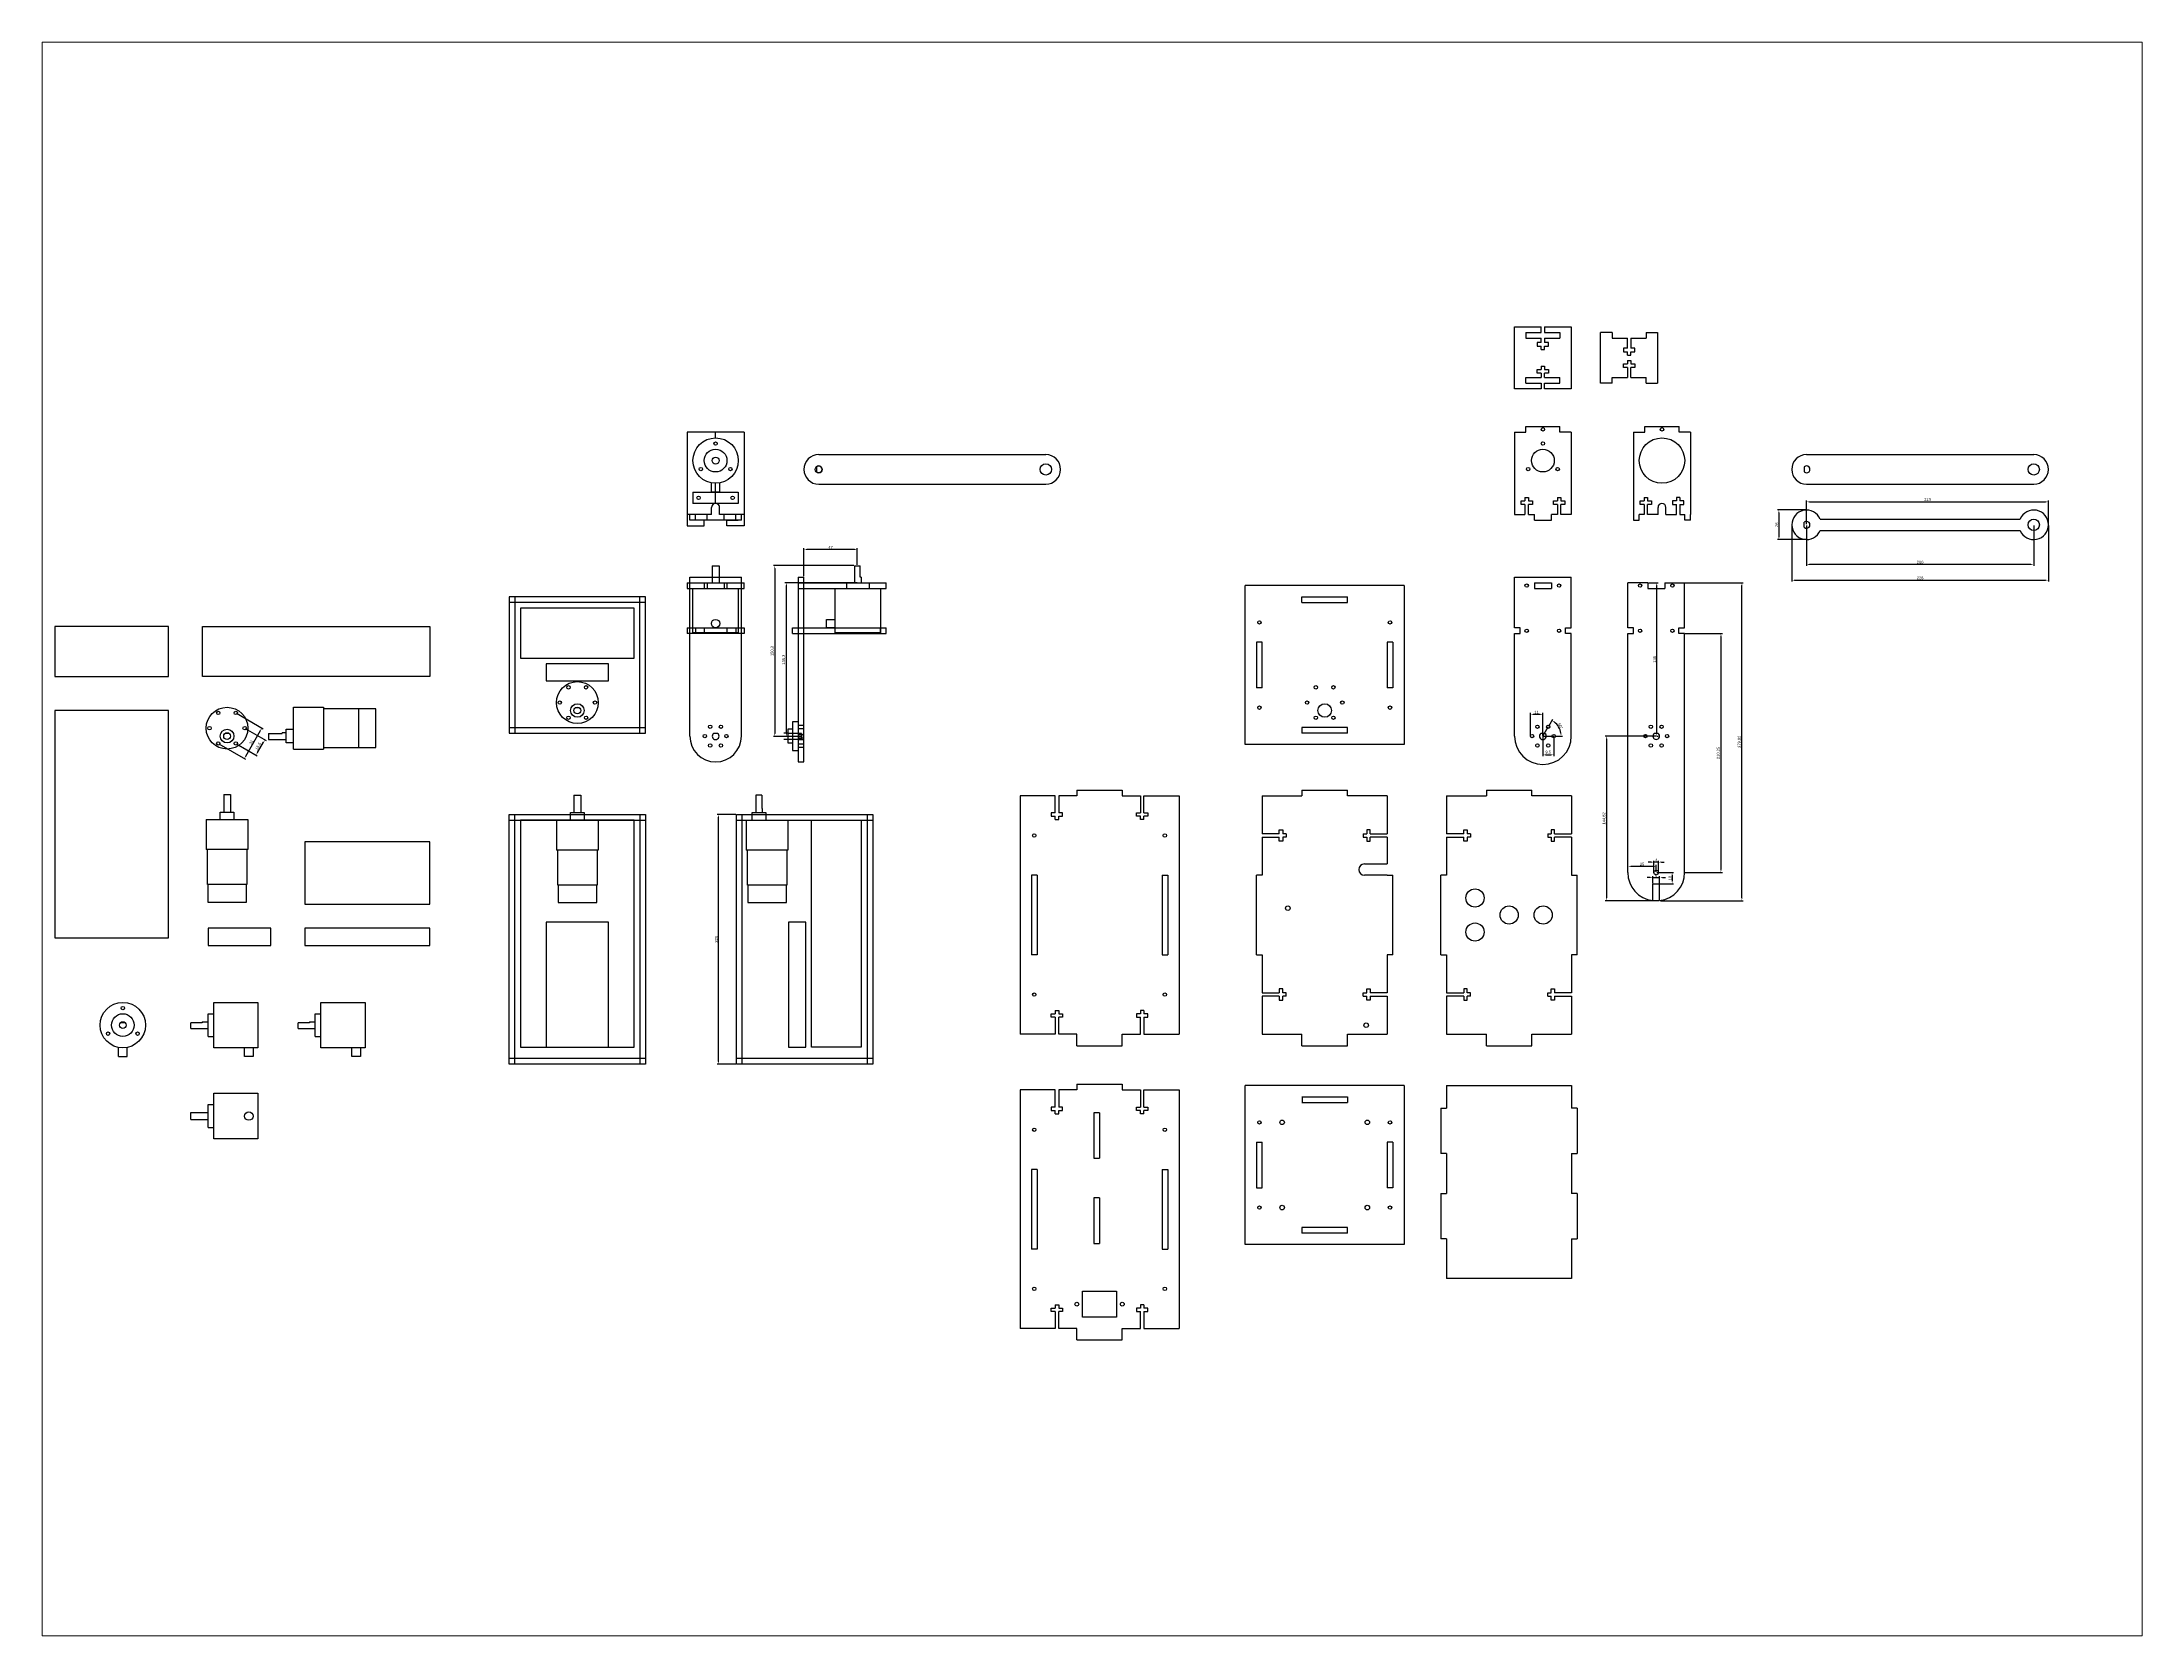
# Paper-space layout 'Layout1' of a CAD drawing. Header units: millimetres. Extents: x 26 to 231, y 20 to 176.
# The model-space entities are those that its viewports show. They can reach past a viewport. Long polylines and large blocks are cut down to what shows.
import ezdxf

# ---------------------------------------------------------------- set-up
doc = ezdxf.new("R2010")
doc.units = ezdxf.units.MM
for name, color, linetype in [('Arduino', 100, 'Continuous'), ('Corte', 230, 'Continuous'), ('Estructura', 140, 'Continuous'), ('Fuente', 40, 'Continuous'), ('Motor', 20, 'Continuous'), ('Sensor', 5, 'Continuous')]:
    doc.layers.add(name, color=color, linetype=linetype)
doc.styles.get("Standard").update_dxf_attribs({"font": 'arial.ttf'})
doc.dimstyles.new('ISO-25', dxfattribs={"dimtxt": 2.5, "dimasz": 2.5, "dimexe": 1.25, "dimexo": 0.625, "dimtad": 1, "dimtxsty": 'Standard', "dimcen": 2.5, "dimadec": 0, "dimazin": 0, "dimtfac": 1, "dimtmove": 0, "dimatfit": 3, "dimfxl": 1, "dimarcsym": 0})

# ---------------------------------------------------------------- blocks, each defined once
blk = doc.blocks.new('*U1')
blk.add_circle((0, 0), 1.5)
blk = doc.blocks.new('*U2')
at = {"layer": 'Motor', "color": 0, "linetype": 'ByBlock', "lineweight": -2, "transparency": 16777216}
for p, rotation in [((-73.9, 18.4), 180), ((-66.2, 31.8), 120), ((-50.7, 31.8), 59.99999999999999), ((-66.2, 5), 239.9999999999999), ((-50.7, 5), 299.9999999999999)]:
    blk.add_blockref('*U1', p, dxfattribs=dict(at, rotation=rotation))
blk.add_blockref('*U1', (-42.9, 18.4), dxfattribs=at)
blk = doc.blocks.new('*D3')
at = {"layer": 'Motor', "color": 0, "lineweight": -2, "transparency": 16777216}
for p, q in [((-100.1, 17.6), (-76.6, 4)), ((-92, -20.1), (-79, 2.5)), ((-115.6, -9.3), (-92.1, -22.9))]:
    blk.add_line(p, q, dxfattribs=at)
at = {"layer": 'Motor', "color": 0, "transparency": 16777216}
for points in [[(-79.3, 2.7), (-78.6, 2.2), (-77.7, 4.6)], [(-92.3, -19.9), (-91.6, -20.3), (-93.2, -22.2)]]:
    blk.add_solid(points, dxfattribs=at)
at = {"layer": 'Motor', "color": 0, "transparency": 16777216, "insert": (-87.1, -7.9), "char_height": 2.5, "attachment_point": 5, "rotation": 60}
blk.add_mtext('31', dxfattribs=at)
blk = doc.blocks.new('*D4')
at = {"layer": 'Motor', "color": 0, "lineweight": -2, "transparency": 16777216}
for p, q in [((-92.4, 4.1), (-74.1, -6.4)), ((-100.1, -9.3), (-81.8, -19.9)), ((-81.6, -17.1), (-76.4, -8))]:
    blk.add_line(p, q, dxfattribs=at)
at = {"layer": 'Motor', "color": 0, "transparency": 16777216}
for points in [[(-82, -16.9), (-81.3, -17.3), (-82.9, -19.2)], [(-76.7, -7.8), (-76, -8.2), (-75.1, -5.8)]]:
    blk.add_solid(points, dxfattribs=at)
at = {"layer": 'Motor', "color": 0, "transparency": 16777216, "insert": (-80.9, -11.5), "char_height": 2.5, "attachment_point": 5, "rotation": 60}
blk.add_mtext('15,5', dxfattribs=at)
blk = doc.blocks.new('*U5')
blk.add_circle((0, 0), 1.5)
blk = doc.blocks.new('*U6')
at = {"layer": 'Motor', "color": 0, "linetype": 'ByBlock', "lineweight": -2, "transparency": 16777216}
for p, rotation in [((-73.9, 18.4), 180), ((-66.2, 31.8), 120), ((-50.7, 31.8), 59.99999999999999), ((-66.2, 5), 239.9999999999999), ((-50.7, 5), 299.9999999999999)]:
    blk.add_blockref('*U5', p, dxfattribs=dict(at, rotation=rotation))
blk.add_blockref('*U5', (-42.9, 18.4), dxfattribs=at)
blk = doc.blocks.new('*U7')
blk.add_circle((0, 0), 1.5)
blk = doc.blocks.new('*U8')
at = {"layer": 'Corte', "color": 0, "linetype": 'ByBlock', "lineweight": -2, "transparency": 16777216}
for p, rotation in [((-73.9, 18.4), 180), ((-66.2, 31.8), 120), ((-50.7, 31.8), 59.99999999999999), ((-66.2, 5), 239.9999999999999), ((-50.7, 5), 299.9999999999999)]:
    blk.add_blockref('*U7', p, dxfattribs=dict(at, rotation=rotation))
blk.add_blockref('*U7', (-42.9, 18.4), dxfattribs=at)
blk = doc.blocks.new('*U9')
for p, q in [((-20, -2.5), (-20, 2.5)), ((20, -2.5), (20, 2.5))]:
    blk.add_line(p, q)
blk = doc.blocks.new('*U10')
at = {"layer": 'Corte', "color": 0, "linetype": 'ByBlock', "lineweight": -2, "transparency": 16777216}
for p, rotation in [((659.8, 117.5), 180), ((602.3, 60), 270), ((717.3, 60), 90)]:
    blk.add_blockref('*U9', p, dxfattribs=dict(at, rotation=rotation))
blk.add_blockref('*U9', (659.8, 2.5), dxfattribs=at)
blk = doc.blocks.new('*U11')
blk.add_circle((0, 0), 1.5)
blk = doc.blocks.new('*U12')
at = {"layer": 'Corte', "color": 0, "linetype": 'ByBlock', "lineweight": -2, "transparency": 16777216}
for p, rotation in [((1045.3, 5.7), 120), ((1054.8, 5.7), 59.99999999999999), ((1040.6, -2.5), 180), ((1045.3, -10.8), 239.9999999999999), ((1054.8, -10.8), 299.9999999999999)]:
    blk.add_blockref('*U11', p, dxfattribs=dict(at, rotation=rotation))
blk.add_blockref('*U11', (1059.6, -2.5), dxfattribs=at)
blk = doc.blocks.new('*U13')
at = {"layer": 'Sensor'}
blk.add_circle((0, 0), 1.5, dxfattribs=at)
blk = doc.blocks.new('*U14')
at = {"layer": 'Sensor', "color": 0, "linetype": 'ByBlock', "lineweight": -2, "transparency": 16777216}
blk.add_blockref('*U13', (-200.2, -241.9), dxfattribs=at)
for p, rotation in [((-213.2, -264.4), 120), ((-187.2, -264.4), 240)]:
    blk.add_blockref('*U13', p, dxfattribs=dict(at, rotation=rotation))
blk = doc.blocks.new('*U15')
blk.add_circle((0, 0), 1.5)
blk = doc.blocks.new('*U16')
at = {"layer": 'Estructura', "color": 0, "linetype": 'ByBlock', "lineweight": -2, "transparency": 16777216}
for p, rotation in [((1045.3, 5.7), 120), ((1054.8, 5.7), 59.99999999999999), ((1040.6, -2.5), 180), ((1045.3, -10.8), 239.9999999999999), ((1054.8, -10.8), 299.9999999999999)]:
    blk.add_blockref('*U15', p, dxfattribs=dict(at, rotation=rotation))
blk.add_blockref('*U15', (1059.6, -2.5), dxfattribs=at)
blk = doc.blocks.new('*U17')
at = {"layer": 'Sensor'}
blk.add_circle((0, 0), 1.5, dxfattribs=at)
blk = doc.blocks.new('*U18')
at = {"layer": 'Sensor', "color": 0, "linetype": 'ByBlock', "lineweight": -2, "transparency": 16777216}
blk.add_blockref('*U17', (-200.2, -241.9), dxfattribs=at)
for p, rotation in [((-213.2, -264.4), 120), ((-187.2, -264.4), 240)]:
    blk.add_blockref('*U17', p, dxfattribs=dict(at, rotation=rotation))
blk = doc.blocks.new('*U19')
at = {"layer": 'Corte'}
blk.add_circle((0, 0), 1.5, dxfattribs=at)
blk = doc.blocks.new('*U20')
at = {"layer": 'Corte', "color": 0, "linetype": 'ByBlock', "lineweight": -2, "transparency": 16777216}
blk.add_blockref('*U19', (1052.4, 250), dxfattribs=at)
for p, rotation in [((1039.4, 227.5), 120), ((1065.4, 227.5), 240)]:
    blk.add_blockref('*U19', p, dxfattribs=dict(at, rotation=rotation))
blk = doc.blocks.new('*U87')
blk.add_circle((0, 0), 1.5)
blk = doc.blocks.new('*U88')
at = {"layer": 'Corte', "color": 0, "linetype": 'ByBlock', "lineweight": -2, "transparency": 16777216}
for p, rotation in [((1045.3, 5.7), 120), ((1054.8, 5.7), 59.99999999999999), ((1040.6, -2.5), 180), ((1045.3, -10.8), 239.9999999999999), ((1054.8, -10.8), 299.9999999999999)]:
    blk.add_blockref('*U87', p, dxfattribs=dict(at, rotation=rotation))
blk.add_blockref('*U87', (1059.6, -2.5), dxfattribs=at)
blk = doc.blocks.new('*D207')
at = {"layer": 'Corte', "color": 0, "lineweight": -2, "transparency": 16777216}
for p, q in [((399.4, 138.1), (399.4, 163)), ((443.9, 161.7), (401.9, 161.7)), ((446.4, 148.1), (446.4, 163))]:
    blk.add_line(p, q, dxfattribs=at)
at = {"layer": 'Corte', "color": 0, "transparency": 16777216}
for points in [[(401.9, 162.2), (401.9, 161.3), (399.4, 161.7)], [(443.9, 162.2), (443.9, 161.3), (446.4, 161.7)]]:
    blk.add_solid(points, dxfattribs=at)
at = {"layer": 'Corte', "color": 0, "transparency": 16777216, "insert": (422.9, 163.6), "char_height": 2.5, "attachment_point": 5}
blk.add_mtext('47', dxfattribs=at)
blk = doc.blocks.new('*D208')
at = {"layer": 'Corte', "color": 0, "lineweight": -2, "transparency": 16777216}
for p, q in [((446.3, 132.5), (382.8, 132.5)), ((384, -0.3), (384, 130)), ((396.8, -2.8), (382.8, -2.8))]:
    blk.add_line(p, q, dxfattribs=at)
at = {"layer": 'Corte', "color": 0, "transparency": 16777216}
for points in [[(383.6, 130), (384.5, 130), (384, 132.5)], [(383.6, -0.3), (384.5, -0.3), (384, -2.8)]]:
    blk.add_solid(points, dxfattribs=at)
at = {"layer": 'Corte', "color": 0, "transparency": 16777216, "insert": (381.9, 64.8), "char_height": 2.5, "attachment_point": 5, "rotation": 90}
blk.add_mtext('135,3', dxfattribs=at)
blk = doc.blocks.new('*D209')
at = {"layer": 'Corte', "color": 0, "lineweight": -2, "transparency": 16777216}
for p, q in [((1175.5, 87.7), (1208.1, 87.7)), ((1206.8, 85.2), (1206.8, -120)), ((1175.5, -122.5), (1208.1, -122.5))]:
    blk.add_line(p, q, dxfattribs=at)
at = {"layer": 'Corte', "color": 0, "transparency": 16777216}
for points in [[(1206.4, 85.2), (1207.3, 85.2), (1206.8, 87.7)], [(1206.4, -120), (1207.3, -120), (1206.8, -122.5)]]:
    blk.add_solid(points, dxfattribs=at)
at = {"layer": 'Corte', "color": 0, "transparency": 16777216, "insert": (1204.7, -17.4), "char_height": 2.5, "attachment_point": 5, "rotation": 90}
blk.add_mtext('210,25', dxfattribs=at)
blk = doc.blocks.new('*D210')
at = {"layer": 'Corte', "color": 0, "lineweight": -2, "transparency": 16777216}
for p, q in [((1124.9, -121.9), (1124.9, -115.9)), ((1147.4, -117.2), (1127.4, -117.2)), ((1149.9, -121.9), (1149.9, -115.9))]:
    blk.add_line(p, q, dxfattribs=at)
at = {"layer": 'Corte', "color": 0, "transparency": 16777216}
for points in [[(1127.4, -116.8), (1127.4, -117.6), (1124.9, -117.2)], [(1147.4, -116.8), (1147.4, -117.6), (1149.9, -117.2)]]:
    blk.add_solid(points, dxfattribs=at)
at = {"layer": 'Corte', "color": 0, "transparency": 16777216, "insert": (1137.4, -115.3), "char_height": 2.5, "attachment_point": 5}
blk.add_mtext('25', dxfattribs=at)
blk = doc.blocks.new('*D211')
at = {"layer": 'Corte', "color": 0, "lineweight": -2, "transparency": 16777216}
for p, q in [((1145.4, -113.4), (1142.9, -113.4)), ((1147.9, -121.9), (1147.9, -112.2)), ((1151.9, -113.4), (1147.9, -113.4)), ((1151.9, -121.9), (1151.9, -112.2)), ((1154.4, -113.4), (1156.9, -113.4))]:
    blk.add_line(p, q, dxfattribs=at)
at = {"layer": 'Corte', "color": 0, "transparency": 16777216}
for points in [[(1145.4, -113), (1145.4, -113.9), (1147.9, -113.4)], [(1154.4, -113), (1154.4, -113.9), (1151.9, -113.4)]]:
    blk.add_solid(points, dxfattribs=at)
at = {"layer": 'Corte', "color": 0, "transparency": 16777216, "insert": (1149.9, -111.6), "char_height": 2.5, "attachment_point": 5}
blk.add_mtext('4', dxfattribs=at)
blk = doc.blocks.new('*D212')
at = {"layer": 'Corte', "color": 0, "lineweight": -2, "transparency": 16777216}
for p, q in [((1144.4, -127.1), (1141.9, -127.1)), ((1146.9, -131.9), (1146.9, -125.8)), ((1146.9, -127.1), (1152.9, -127.1)), ((1152.9, -131.9), (1152.9, -125.8)), ((1155.4, -127.1), (1157.9, -127.1))]:
    blk.add_line(p, q, dxfattribs=at)
at = {"layer": 'Corte', "color": 0, "transparency": 16777216}
for points in [[(1144.4, -126.7), (1144.4, -127.5), (1146.9, -127.1)], [(1155.4, -126.7), (1155.4, -127.5), (1152.9, -127.1)]]:
    blk.add_solid(points, dxfattribs=at)
at = {"layer": 'Corte', "color": 0, "transparency": 16777216, "insert": (1149.9, -125.2), "char_height": 2.5, "attachment_point": 5}
blk.add_mtext('6', dxfattribs=at)
blk = doc.blocks.new('*D213')
at = {"layer": 'Corte', "color": 0, "lineweight": -2, "transparency": 16777216}
for p, q in [((1150.5, -122.5), (1165.2, -122.5)), ((1163.9, -125), (1163.9, -130)), ((1150.5, -132.5), (1165.2, -132.5))]:
    blk.add_line(p, q, dxfattribs=at)
at = {"layer": 'Corte', "color": 0, "transparency": 16777216}
for points in [[(1163.5, -125), (1164.3, -125), (1163.9, -122.5)], [(1163.5, -130), (1164.3, -130), (1163.9, -132.5)]]:
    blk.add_solid(points, dxfattribs=at)
at = {"layer": 'Corte', "color": 0, "transparency": 16777216, "insert": (1162, -127.5), "char_height": 2.5, "attachment_point": 5, "rotation": 90}
blk.add_mtext('10', dxfattribs=at)
blk = doc.blocks.new('*D214')
at = {"layer": 'Corte', "color": 0, "lineweight": -2, "transparency": 16777216}
for p, q in [((443.3, 147.5), (372.6, 147.5)), ((373.8, 145), (373.8, -0.3)), ((396.8, -2.8), (372.6, -2.8))]:
    blk.add_line(p, q, dxfattribs=at)
at = {"layer": 'Corte', "color": 0, "transparency": 16777216}
for points in [[(373.4, 145), (374.2, 145), (373.8, 147.5)], [(373.4, -0.3), (374.2, -0.3), (373.8, -2.8)]]:
    blk.add_solid(points, dxfattribs=at)
at = {"layer": 'Corte', "color": 0, "transparency": 16777216, "insert": (371.7, 72.3), "char_height": 2.5, "attachment_point": 5, "rotation": 90}
blk.add_mtext('150,3', dxfattribs=at)
blk = doc.blocks.new('*D215')
at = {"layer": 'Corte', "color": 0, "lineweight": -2, "transparency": 16777216}
for p, q in [((1282.2, 182.8), (1282.2, 147.3)), ((1482.2, 182.8), (1482.2, 147.3)), ((1479.7, 148.6), (1284.7, 148.6))]:
    blk.add_line(p, q, dxfattribs=at)
at = {"layer": 'Corte', "color": 0, "transparency": 16777216}
for points in [[(1284.7, 149), (1284.7, 148.1), (1282.2, 148.6)], [(1479.7, 149), (1479.7, 148.1), (1482.2, 148.6)]]:
    blk.add_solid(points, dxfattribs=at)
at = {"layer": 'Corte', "color": 0, "transparency": 16777216, "insert": (1382.2, 150.5), "char_height": 2.5, "attachment_point": 5}
blk.add_mtext('200', dxfattribs=at)
blk = doc.blocks.new('*D216')
at = {"layer": 'Corte', "color": 0, "lineweight": -2, "transparency": 16777216}
for p, q in [((1269.2, 182.8), (1269.2, 133.4)), ((1495.2, 182.8), (1495.2, 133.4)), ((1271.7, 134.7), (1492.7, 134.7))]:
    blk.add_line(p, q, dxfattribs=at)
at = {"layer": 'Corte', "color": 0, "transparency": 16777216}
for points in [[(1271.7, 135.1), (1271.7, 134.3), (1269.2, 134.7)], [(1492.7, 135.1), (1492.7, 134.3), (1495.2, 134.7)]]:
    blk.add_solid(points, dxfattribs=at)
at = {"layer": 'Corte', "color": 0, "transparency": 16777216, "insert": (1382.2, 136.6), "char_height": 2.5, "attachment_point": 5}
blk.add_mtext('226', dxfattribs=at)
blk = doc.blocks.new('*D217')
at = {"layer": 'Corte', "color": 0, "lineweight": -2, "transparency": 16777216}
for p, q in [((1281.6, 196.5), (1256.6, 196.5)), ((1257.9, 194), (1257.9, 173)), ((1281.6, 170.5), (1256.6, 170.5))]:
    blk.add_line(p, q, dxfattribs=at)
at = {"layer": 'Corte', "color": 0, "transparency": 16777216}
for points in [[(1257.4, 194), (1258.3, 194), (1257.9, 196.5)], [(1257.4, 173), (1258.3, 173), (1257.9, 170.5)]]:
    blk.add_solid(points, dxfattribs=at)
at = {"layer": 'Corte', "color": 0, "transparency": 16777216, "insert": (1256, 183.5), "char_height": 2.5, "attachment_point": 5, "rotation": 90}
blk.add_mtext('26', dxfattribs=at)
blk = doc.blocks.new('*D218')
at = {"layer": 'Corte', "color": 0, "lineweight": -2, "transparency": 16777216}
for p, q in [((339.4, -71.4), (323.1, -71.4)), ((324.3, -288.9), (324.3, -73.9)), ((339.4, -291.4), (323.1, -291.4))]:
    blk.add_line(p, q, dxfattribs=at)
at = {"layer": 'Corte', "color": 0, "transparency": 16777216}
for points in [[(323.9, -73.9), (324.7, -73.9), (324.3, -71.4)], [(323.9, -288.9), (324.7, -288.9), (324.3, -291.4)]]:
    blk.add_solid(points, dxfattribs=at)
at = {"layer": 'Corte', "color": 0, "transparency": 16777216, "insert": (322.4, -181.4), "char_height": 2.5, "attachment_point": 5, "rotation": 90}
blk.add_mtext('220', dxfattribs=at)
blk = doc.blocks.new('*D219')
at = {"layer": 'Corte', "color": 0, "lineweight": -2, "transparency": 16777216}
for p, q in [((1039.1, -1.9), (1039.1, 17.9)), ((1047.6, 16.6), (1041.6, 16.6)), ((1050.1, -1.9), (1050.1, 17.9))]:
    blk.add_line(p, q, dxfattribs=at)
at = {"layer": 'Corte', "color": 0, "transparency": 16777216}
for points in [[(1041.6, 17), (1041.6, 16.2), (1039.1, 16.6)], [(1047.6, 17), (1047.6, 16.2), (1050.1, 16.6)]]:
    blk.add_solid(points, dxfattribs=at)
at = {"layer": 'Corte', "color": 0, "transparency": 16777216, "insert": (1044.6, 18.5), "char_height": 2.5, "attachment_point": 5}
blk.add_mtext('11', dxfattribs=at)
blk = doc.blocks.new('*D220')
at = {"layer": 'Corte', "color": 0, "lineweight": -2, "transparency": 16777216}
for p, q in [((1050.1, -3.2), (1050.1, -20.3)), ((1059.6, -3.2), (1059.6, -20.3)), ((1052.6, -19), (1057.1, -19))]:
    blk.add_line(p, q, dxfattribs=at)
at = {"layer": 'Corte', "color": 0, "transparency": 16777216}
for points in [[(1052.6, -18.6), (1052.6, -19.5), (1050.1, -19)], [(1057.1, -18.6), (1057.1, -19.5), (1059.6, -19)]]:
    blk.add_solid(points, dxfattribs=at)
at = {"layer": 'Corte', "color": 0, "transparency": 16777216, "insert": (1054.8, -16.9), "char_height": 2.5, "attachment_point": 5}
blk.add_mtext('9,5', dxfattribs=at)
blk = doc.blocks.new('*D222')
at = {"layer": 'Corte', "color": 0, "lineweight": -2, "transparency": 16777216}
for p, q in [((1143, 132.5), (1151.6, 132.5)), ((1150.4, 0), (1150.4, 130)), ((1055.2, 6.2), (1058.7, 12.4)), ((1060.2, -2.5), (1067.4, -2.5)), ((1150.5, -2.5), (1151.6, -2.5))]:
    blk.add_line(p, q, dxfattribs=at)
blk.add_arc((1050.1, -2.5), 16, 8.9476, 51.0524, dxfattribs=at)
at = {"layer": 'Corte', "color": 0, "transparency": 16777216}
for points in [[(1149.9, 130), (1150.8, 130), (1150.4, 132.5)], [(1059.9, 9.6), (1060.4, 10.3), (1058.1, 11.3)], [(1066.3, 0), (1065.5, -0.1), (1066.1, -2.5)], [(1149.9, 0), (1150.8, 0), (1150.4, -2.5)]]:
    blk.add_solid(points, dxfattribs=at)
at = {"layer": 'Corte', "color": 0, "transparency": 16777216, "char_height": 2.5, "attachment_point": 5}
for s, insert, rotation in [('135', (1148.5, 65), 90), ('60°', (1065.6, 6.4), 300)]:
    blk.add_mtext(s, dxfattribs=dict(at, insert=insert, rotation=rotation))
blk = doc.blocks.new('*D223')
at = {"layer": 'Corte', "color": 0, "lineweight": -2, "transparency": 16777216}
for p, q in [((1282.2, 184.1), (1282.2, 204.9)), ((1284.7, 203.6), (1492.7, 203.6)), ((1495.2, 184.1), (1495.2, 204.9))]:
    blk.add_line(p, q, dxfattribs=at)
at = {"layer": 'Corte', "color": 0, "transparency": 16777216}
for points in [[(1284.7, 204.1), (1284.7, 203.2), (1282.2, 203.6)], [(1492.7, 204.1), (1492.7, 203.2), (1495.2, 203.6)]]:
    blk.add_solid(points, dxfattribs=at)
at = {"layer": 'Corte', "color": 0, "transparency": 16777216, "insert": (1388.7, 205.5), "char_height": 2.5, "attachment_point": 5}
blk.add_mtext('213', dxfattribs=at)
blk = doc.blocks.new('*D224')
at = {"layer": 'Corte', "color": 0, "lineweight": -2, "transparency": 16777216}
for p, q in [((1158, 132.5), (1226.5, 132.5)), ((1225.3, -144.9), (1225.3, 130)), ((1153.5, -147.4), (1226.5, -147.4))]:
    blk.add_line(p, q, dxfattribs=at)
at = {"layer": 'Corte', "color": 0, "transparency": 16777216}
for points in [[(1224.9, 130), (1225.7, 130), (1225.3, 132.5)], [(1224.9, -144.9), (1225.7, -144.9), (1225.3, -147.4)]]:
    blk.add_solid(points, dxfattribs=at)
at = {"layer": 'Corte', "color": 0, "transparency": 16777216, "insert": (1223.2, -7.5), "char_height": 2.5, "attachment_point": 5, "rotation": 90}
blk.add_mtext('279,82', dxfattribs=at)
blk = doc.blocks.new('*D225')
at = {"layer": 'Corte', "color": 0, "lineweight": -2, "transparency": 16777216}
for p, q in [((1149.7, -2.5), (1104.9, -2.5)), ((1106.2, -5), (1106.2, -144.9)), ((1152.3, -147.4), (1104.9, -147.4))]:
    blk.add_line(p, q, dxfattribs=at)
at = {"layer": 'Corte', "color": 0, "transparency": 16777216}
for points in [[(1105.8, -5), (1106.6, -5), (1106.2, -2.5)], [(1105.8, -144.9), (1106.6, -144.9), (1106.2, -147.4)]]:
    blk.add_solid(points, dxfattribs=at)
at = {"layer": 'Corte', "color": 0, "transparency": 16777216, "insert": (1104.1, -75), "char_height": 2.5, "attachment_point": 5, "rotation": 90}
blk.add_mtext('144,82', dxfattribs=at)

msp = doc.modelspace()

# ---------------------------------------------------------------- linework, layer by layer
at = {"layer": 'Arduino'}
for p, q in [((227.5, 61), (172.5, 61)), ((172.5, 61), (172.5, 46)), ((227.5, 46), (227.5, 61)), ((172.5, 46), (227.5, 46)), ((70, -95.468), (-40, -95.468)), ((-40, -95.468), (-40, -150.468)), ((70, -150.468), (70, -95.468)), ((-40, -150.468), (70, -150.468)), ((227.5, -166.388), (172.5, -166.388)), ((172.5, -166.388), (172.5, -276.388)), ((227.5, -276.388), (227.5, -166.388)), ((401, -166.388), (386, -166.388)), ((386, -166.388), (386, -276.388)), ((401, -276.388), (401, -166.388)), ((-70, -171.696), (-125, -171.696)), ((-125, -171.696), (-125, -186.696)), ((-70, -186.696), (-70, -171.696)), ((70, -171.696), (-40, -171.696)), ((-40, -171.696), (-40, -186.696)), ((70, -186.696), (70, -171.696)), ((-125, -186.696), (-70, -186.696)), ((-40, -186.696), (70, -186.696)), ((172.5, -276.388), (227.5, -276.388)), ((386, -276.388), (401, -276.388))]:
    msp.add_line(p, q, dxfattribs=at)
at = {"layer": 'Corte'}
for p, q in [((1025.088, 303.012), (1025.088, 357.762)), ((1025.088, 357.762), (1048.588, 357.762)), ((1035.088, 352.762), (1035.088, 347.762)), ((1035.088, 352.762), (1048.588, 352.762)), ((1048.588, 352.762), (1048.588, 357.762)), ((1051.588, 357.762), (1051.588, 352.762)), ((1051.588, 357.762), (1075.088, 357.762)), ((1051.588, 352.762), (1065.088, 352.762)), ((1065.088, 352.762), (1065.088, 347.762)), ((1075.088, 357.762), (1075.088, 303.012)), ((1100.955, 308.012), (1100.955, 352.762)), ((1110.955, 352.762), (1100.955, 352.762)), ((1110.955, 352.762), (1110.955, 347.762)), ((1140.955, 352.762), (1140.955, 347.762)), ((1140.955, 352.762), (1150.955, 352.762)), ((1150.955, 352.762), (1150.955, 308.012)), ((1035.088, 347.762), (1048.588, 347.762)), ((1048.588, 343.762), (1045.088, 343.762)), ((1045.088, 343.762), (1045.088, 340.762)), ((1045.088, 340.762), (1048.588, 340.762)), ((1048.588, 343.762), (1048.588, 347.762)), ((1048.588, 337.762), (1048.588, 340.762)), ((1048.588, 337.762), (1051.588, 337.762)), ((1051.588, 347.762), (1065.088, 347.762)), ((1051.588, 347.762), (1051.588, 343.762)), ((1055.088, 343.762), (1051.588, 343.762)), ((1051.588, 340.762), (1055.088, 340.762)), ((1051.588, 337.762), (1051.588, 340.762)), ((1055.088, 340.762), (1055.088, 343.762)), ((1110.955, 347.762), (1124.455, 347.762)), ((1124.455, 338.762), (1120.955, 338.762)), ((1120.955, 338.762), (1120.955, 335.762)), ((1120.955, 335.762), (1124.455, 335.762)), ((1124.455, 338.762), (1124.455, 347.762)), ((1124.455, 332.762), (1124.455, 335.762)), ((1127.455, 347.762), (1127.455, 338.762)), ((1127.455, 347.762), (1140.955, 347.762)), ((1130.955, 338.762), (1127.455, 338.762)), ((1127.455, 335.762), (1130.955, 335.762)), ((1127.455, 332.762), (1127.455, 335.762)), ((1130.955, 335.762), (1130.955, 338.762)), ((1045.088, 320.012), (1048.588, 320.012)), ((1045.088, 317.012), (1045.088, 320.012)), ((1048.588, 317.012), (1045.088, 317.012)), ((1048.588, 323.012), (1051.588, 323.012)), ((1048.588, 323.012), (1048.588, 320.012)), ((1048.588, 317.012), (1048.588, 313.012)), ((1051.588, 323.012), (1051.588, 320.012)), ((1051.588, 320.012), (1055.088, 320.012)), ((1055.088, 317.012), (1051.588, 317.012)), ((1051.588, 313.012), (1051.588, 317.012)), ((1055.088, 320.012), (1055.088, 317.012)), ((1120.955, 325.012), (1124.455, 325.012)), ((1120.955, 322.012), (1120.955, 325.012)), ((1124.455, 322.012), (1120.955, 322.012)), ((1124.455, 332.762), (1127.455, 332.762)), ((1124.455, 328.012), (1127.455, 328.012)), ((1124.455, 328.012), (1124.455, 325.012)), ((1124.455, 322.012), (1124.455, 313.012)), ((1127.455, 328.012), (1127.455, 325.012)), ((1127.455, 325.012), (1130.955, 325.012)), ((1127.455, 313.012), (1127.455, 322.012)), ((1130.955, 322.012), (1127.455, 322.012)), ((1130.955, 325.012), (1130.955, 322.012)), ((1048.588, 303.012), (1025.088, 303.012)), ((1035.088, 308.012), (1035.088, 313.012)), ((1035.088, 313.012), (1048.588, 313.012)), ((1035.088, 308.012), (1048.588, 308.012)), ((1048.588, 308.012), (1048.588, 303.012)), ((1051.588, 313.012), (1065.088, 313.012)), ((1051.588, 303.012), (1051.588, 308.012)), ((1051.588, 308.012), (1065.088, 308.012)), ((1075.088, 303.012), (1051.588, 303.012)), ((1065.088, 308.012), (1065.088, 313.012)), ((1110.955, 308.012), (1100.955, 308.012)), ((1110.955, 308.012), (1110.955, 313.012)), ((1110.955, 313.012), (1124.455, 313.012)), ((1127.455, 313.012), (1140.955, 313.012)), ((1140.955, 308.012), (1140.955, 313.012)), ((1140.955, 308.012), (1150.955, 308.012)), ((1025.088, 264.953), (1025.088, 192.453)), ((1025.088, 264.953), (1035.088, 264.953)), ((1035.088, 264.953), (1035.088, 269.953)), ((1035.088, 269.953), (1065.088, 269.953)), ((1065.088, 264.953), (1065.088, 269.953)), ((1075.088, 264.953), (1065.088, 264.953)), ((1075.088, 264.953), (1075.088, 192.453)), ((1129.956, 264.953), (1129.956, 192.453)), ((1129.956, 264.953), (1139.956, 264.953)), ((1139.956, 264.953), (1139.956, 269.953)), ((1139.956, 269.953), (1169.956, 269.953)), ((1169.956, 264.953), (1169.956, 269.953)), ((1179.956, 264.953), (1169.956, 264.953)), ((1179.956, 264.953), (1179.956, 192.453)), ((1282.25, 245.208), (1482.25, 245.208)), ((1280.25, 234.444), (1280.25, 229.972)), ((1030.838, 204.453), (1034.338, 204.453)), ((1030.838, 201.453), (1030.838, 204.453)), ((1034.338, 207.453), (1037.338, 207.453)), ((1034.338, 207.453), (1034.338, 204.453)), ((1037.338, 207.453), (1037.338, 204.453)), ((1037.338, 204.453), (1040.838, 204.453)), ((1040.838, 204.453), (1040.838, 201.453)), ((1059.338, 204.453), (1062.838, 204.453)), ((1059.338, 201.453), (1059.338, 204.453)), ((1062.838, 207.453), (1065.838, 207.453)), ((1062.838, 207.453), (1062.838, 204.453)), ((1065.838, 207.453), (1065.838, 204.453)), ((1065.838, 204.453), (1069.338, 204.453)), ((1069.338, 204.453), (1069.338, 201.453)), ((1135.706, 204.453), (1139.206, 204.453)), ((1135.706, 201.453), (1135.706, 204.453)), ((1139.206, 207.453), (1142.206, 207.453)), ((1139.206, 207.453), (1139.206, 204.453)), ((1142.206, 207.453), (1142.206, 204.453)), ((1142.206, 204.453), (1145.706, 204.453)), ((1145.706, 204.453), (1145.706, 201.453)), ((1167.706, 204.453), (1164.206, 204.453)), ((1164.206, 204.453), (1164.206, 201.453)), ((1170.706, 207.453), (1167.706, 207.453)), ((1167.706, 207.453), (1167.706, 204.453)), ((1170.706, 207.453), (1170.706, 204.453)), ((1174.206, 204.453), (1170.706, 204.453)), ((1174.206, 201.453), (1174.206, 204.453)), ((1282.25, 219.208), (1482.25, 219.208)), ((1025.088, 192.453), (1034.338, 192.453)), ((1034.338, 201.453), (1030.838, 201.453)), ((1034.338, 201.453), (1034.338, 192.453)), ((1037.338, 192.453), (1037.338, 201.453)), ((1040.838, 201.453), (1037.338, 201.453)), ((1037.338, 192.453), (1042.588, 192.453)), ((1042.588, 187.453), (1042.588, 192.453)), ((1042.588, 187.453), (1057.588, 187.453)), ((1057.588, 187.453), (1057.588, 192.453)), ((1062.838, 192.453), (1057.588, 192.453)), ((1062.838, 201.453), (1059.338, 201.453)), ((1062.838, 201.453), (1062.838, 192.453)), ((1065.838, 192.453), (1065.838, 201.453)), ((1069.338, 201.453), (1065.838, 201.453)), ((1075.088, 192.453), (1065.838, 192.453)), ((1129.956, 192.453), (1129.956, 187.453)), ((1129.956, 187.453), (1134.956, 187.453)), ((1139.206, 192.453), (1134.956, 192.453)), ((1134.956, 187.453), (1134.956, 192.453)), ((1139.206, 201.453), (1135.706, 201.453)), ((1139.206, 201.453), (1139.206, 192.453)), ((1142.206, 192.453), (1142.206, 201.453)), ((1145.706, 201.453), (1142.206, 201.453)), ((1151.456, 192.453), (1142.206, 192.453)), ((1151.456, 192.453), (1151.456, 198.695)), ((1158.456, 192.453), (1158.456, 198.695)), ((1158.456, 192.453), (1167.706, 192.453)), ((1164.206, 201.453), (1167.706, 201.453)), ((1167.706, 192.453), (1167.706, 201.453)), ((1170.706, 201.453), (1174.206, 201.453)), ((1170.706, 201.453), (1170.706, 192.453)), ((1170.706, 192.453), (1174.956, 192.453)), ((1174.956, 187.453), (1174.956, 192.453)), ((1179.956, 187.453), (1174.956, 187.453)), ((1179.943, 187.453), (1179.943, 192.453)), ((1179.943, 192.453), (1179.956, 192.453)), ((1280.25, 181.217), (1280.25, 185.689)), ((1294.25, 188.453), (1470.25, 188.453)), ((1294.25, 178.453), (1470.25, 178.453)), ((927.987, 130), (787.987, 130)), ((787.987, -10), (787.987, 130)), ((927.987, 130), (927.987, -10)), ((1025.088, 137.453), (1075.088, 137.453)), ((1025.088, 92.703), (1025.088, 137.453)), ((1042.588, 132.453), (1042.588, 127.453)), ((1042.588, 132.453), (1057.588, 132.453)), ((1057.588, 132.453), (1057.588, 127.453)), ((1075.088, 92.703), (1075.088, 137.453)), ((1124.888, 92.703), (1124.888, 132.453)), ((1142.388, 132.453), (1124.888, 132.453)), ((1142.388, 132.453), (1142.388, 127.453)), ((1157.388, 132.453), (1157.388, 127.453)), ((1157.388, 132.453), (1174.888, 132.453)), ((1174.888, 92.703), (1174.888, 132.453)), ((837.987, 120), (877.987, 120)), ((837.987, 115), (837.987, 120)), ((837.987, 115), (877.987, 115)), ((877.987, 115), (877.987, 120)), ((1042.588, 127.453), (1057.588, 127.453)), ((1142.388, 127.453), (1157.388, 127.453)), ((1030.088, 92.703), (1025.088, 92.703)), ((1030.088, 87.703), (1030.088, 92.703)), ((1070.088, 87.703), (1070.088, 92.703)), ((1070.088, 92.703), (1075.088, 92.703)), ((1129.888, 92.703), (1124.888, 92.703)), ((1129.888, 87.703), (1129.888, 92.703)), ((1169.888, 87.703), (1169.888, 92.703)), ((1169.888, 92.703), (1174.888, 92.703)), ((797.987, 80), (797.987, 40)), ((802.987, 80), (797.987, 80)), ((802.987, 40), (802.987, 80)), ((912.987, 80), (912.987, 40)), ((917.987, 80), (912.987, 80)), ((917.987, 80), (917.987, 40)), ((1025.088, -2.547), (1025.088, 87.703)), ((1025.088, 87.703), (1030.088, 87.703)), ((1075.088, 87.703), (1070.088, 87.703)), ((1075.088, -2.547), (1075.088, 87.703)), ((1124.888, 87.703), (1129.888, 87.703)), ((1124.888, -122.547), (1124.888, 87.703)), ((1174.888, 87.703), (1169.888, 87.703)), ((1174.888, -122.547), (1174.888, 87.703)), ((802.987, 40), (797.987, 40)), ((917.987, 40), (912.987, 40)), ((877.987, 5), (837.987, 5)), ((837.987, 5), (837.987, 0)), ((877.987, 0), (837.987, 0)), ((877.987, 0), (877.987, 5)), ((1050.088, -2.547), (1054.838, 5.68)), ((927.987, -10), (787.987, -10)), ((1051.888, -0.147), (1048.288, -0.147)), ((1050.088, -2.547), (1059.588, -2.547)), ((1151.654, -0.247), (1148.121, -0.247)), ((589.758, -55), (589.758, -265)), ((620.758, -55), (589.758, -55)), ((620.758, -70), (620.758, -55)), ((639.758, -55), (623.758, -55)), ((623.758, -55), (623.758, -70)), ((639.758, -50), (679.758, -50)), ((639.758, -50), (639.758, -55)), ((679.758, -50), (679.758, -55)), ((679.758, -55), (695.758, -55)), ((695.758, -55), (695.758, -70)), ((698.758, -70), (698.758, -55)), ((698.758, -55), (729.758, -55)), ((729.758, -55), (729.758, -265)), ((802.987, -55), (802.987, -88.5)), ((802.987, -55), (837.987, -55)), ((837.987, -50), (837.987, -55)), ((837.987, -50), (877.987, -50)), ((877.987, -55), (877.987, -50)), ((912.987, -55), (877.987, -55)), ((912.987, -55), (912.987, -88.5)), ((965.341, -55), (965.341, -88.5)), ((965.341, -55), (1000.341, -55)), ((1000.341, -50), (1000.341, -55)), ((1000.341, -50), (1040.341, -50)), ((1040.341, -55), (1040.341, -50)), ((1075.341, -55), (1040.341, -55)), ((1075.341, -55), (1075.341, -88.5)), ((620.758, -70), (617.258, -70)), ((617.258, -70), (617.258, -73)), ((617.258, -73), (620.758, -73)), ((620.758, -76), (620.758, -73)), ((627.258, -70), (623.758, -70)), ((623.758, -73), (627.258, -73)), ((623.758, -76), (623.758, -73)), ((627.258, -73), (627.258, -70)), ((692.258, -73), (692.258, -70)), ((692.258, -70), (695.758, -70)), ((695.758, -73), (692.258, -73)), ((695.758, -76), (695.758, -73)), ((698.758, -70), (702.258, -70)), ((702.258, -73), (698.758, -73)), ((698.758, -76), (698.758, -73)), ((702.258, -70), (702.258, -73)), ((620.758, -76), (623.758, -76)), ((698.758, -76), (695.758, -76)), ((817.987, -88.5), (802.987, -88.5)), ((802.987, -91.5), (817.987, -91.5)), ((802.987, -91.5), (802.987, -125)), ((817.987, -88.5), (817.987, -85)), ((817.987, -85), (820.987, -85)), ((817.987, -95), (817.987, -91.5)), ((820.987, -85), (820.987, -88.5)), ((823.987, -88.5), (820.987, -88.5)), ((820.987, -91.5), (820.987, -95)), ((823.987, -91.5), (820.987, -91.5)), ((823.987, -88.5), (823.987, -91.5)), ((891.987, -88.5), (891.987, -91.5)), ((891.987, -88.5), (894.987, -88.5)), ((891.987, -91.5), (894.987, -91.5)), ((894.987, -85), (894.987, -88.5)), ((897.987, -85), (894.987, -85)), ((894.987, -91.5), (894.987, -95)), ((897.987, -88.5), (897.987, -85)), ((897.987, -88.5), (912.987, -88.5)), ((912.987, -91.5), (897.987, -91.5)), ((897.987, -95), (897.987, -91.5)), ((912.987, -91.5), (912.987, -115)), ((980.341, -88.5), (965.341, -88.5)), ((965.341, -91.5), (965.341, -125)), ((965.341, -91.5), (980.341, -91.5)), ((980.341, -88.5), (980.341, -85)), ((980.341, -85), (983.341, -85)), ((980.341, -95), (980.341, -91.5)), ((983.341, -85), (983.341, -88.5)), ((986.341, -88.5), (983.341, -88.5)), ((983.341, -91.5), (983.341, -95)), ((986.341, -91.5), (983.341, -91.5)), ((986.341, -88.5), (986.341, -91.5)), ((1054.341, -88.5), (1054.341, -91.5)), ((1054.341, -88.5), (1057.341, -88.5)), ((1054.341, -91.5), (1057.341, -91.5)), ((1057.341, -85), (1057.341, -88.5)), ((1060.341, -85), (1057.341, -85)), ((1057.341, -91.5), (1057.341, -95)), ((1060.341, -88.5), (1060.341, -85)), ((1060.341, -88.5), (1075.341, -88.5)), ((1075.341, -91.5), (1060.341, -91.5)), ((1060.341, -95), (1060.341, -91.5)), ((1075.341, -91.5), (1075.341, -125)), ((820.987, -95), (817.987, -95)), ((894.987, -95), (897.987, -95)), ((983.341, -95), (980.341, -95)), ((1057.341, -95), (1060.341, -95)), ((599.758, -125), (599.758, -195)), ((604.758, -125), (599.758, -125)), ((604.758, -125), (604.758, -195)), ((714.758, -125), (714.758, -195)), ((714.758, -125), (719.758, -125)), ((719.758, -125), (719.758, -195)), ((797.987, -195), (797.987, -125)), ((802.987, -125), (797.987, -125)), ((892.987, -115), (912.987, -115)), ((912.987, -125), (892.987, -125)), ((912.987, -125), (917.987, -125)), ((917.987, -195), (917.987, -125)), ((960.341, -195), (960.341, -125)), ((965.341, -125), (960.341, -125)), ((1075.341, -125), (1080.341, -125)), ((1080.341, -195), (1080.341, -125)), ((1146.888, -147.366), (1146.888, -132.547)), ((1146.888, -132.547), (1152.888, -132.547)), ((1152.888, -147.366), (1152.888, -132.547)), ((604.758, -195), (599.758, -195)), ((714.758, -195), (719.758, -195)), ((797.987, -195), (802.987, -195)), ((802.987, -195), (802.987, -228.5)), ((912.987, -195), (912.987, -228.5)), ((917.987, -195), (912.987, -195)), ((960.341, -195), (965.341, -195)), ((965.341, -195), (965.341, -228.5)), ((1075.341, -195), (1075.341, -228.5)), ((1080.341, -195), (1075.341, -195)), ((802.987, -228.5), (817.987, -228.5)), ((817.987, -231.5), (802.987, -231.5)), ((802.987, -231.5), (802.987, -265)), ((820.987, -225), (817.987, -225)), ((817.987, -225), (817.987, -228.5)), ((817.987, -231.5), (817.987, -235)), ((817.987, -235), (820.987, -235)), ((820.987, -228.5), (820.987, -225)), ((823.987, -228.5), (820.987, -228.5)), ((820.987, -235), (820.987, -231.5)), ((823.987, -231.5), (820.987, -231.5)), ((823.987, -231.5), (823.987, -228.5)), ((891.987, -231.5), (891.987, -228.5)), ((891.987, -228.5), (894.987, -228.5)), ((891.987, -231.5), (894.987, -231.5)), ((894.987, -228.5), (894.987, -225)), ((894.987, -225), (897.987, -225)), ((894.987, -235), (894.987, -231.5)), ((897.987, -235), (894.987, -235)), ((897.987, -225), (897.987, -228.5)), ((912.987, -228.5), (897.987, -228.5)), ((897.987, -231.5), (897.987, -235)), ((897.987, -231.5), (912.987, -231.5)), ((912.987, -231.5), (912.987, -265)), ((965.341, -228.5), (980.341, -228.5)), ((965.341, -231.5), (965.341, -265)), ((980.341, -231.5), (965.341, -231.5)), ((983.341, -225), (980.341, -225)), ((980.341, -225), (980.341, -228.5)), ((980.341, -231.5), (980.341, -235)), ((980.341, -235), (983.341, -235)), ((983.341, -228.5), (983.341, -225)), ((986.341, -228.5), (983.341, -228.5)), ((983.341, -235), (983.341, -231.5)), ((986.341, -231.5), (983.341, -231.5)), ((986.341, -231.5), (986.341, -228.5)), ((1054.341, -231.5), (1054.341, -228.5)), ((1054.341, -228.5), (1057.341, -228.5)), ((1054.341, -231.5), (1057.341, -231.5)), ((1057.341, -228.5), (1057.341, -225)), ((1057.341, -225), (1060.341, -225)), ((1057.341, -235), (1057.341, -231.5)), ((1060.341, -235), (1057.341, -235)), ((1060.341, -225), (1060.341, -228.5)), ((1075.341, -228.5), (1060.341, -228.5)), ((1060.341, -231.5), (1060.341, -235)), ((1060.341, -231.5), (1075.341, -231.5)), ((1075.341, -231.5), (1075.341, -265)), ((617.258, -247), (620.758, -247)), ((617.258, -250), (617.258, -247)), ((620.758, -250), (617.258, -250)), ((620.758, -244), (623.758, -244)), ((620.758, -244), (620.758, -247)), ((620.758, -250), (620.758, -265)), ((623.758, -244), (623.758, -247)), ((623.758, -247), (627.258, -247)), ((623.758, -265), (623.758, -250)), ((627.258, -250), (623.758, -250)), ((627.258, -247), (627.258, -250)), ((695.758, -247), (692.258, -247)), ((692.258, -247), (692.258, -250)), ((692.258, -250), (695.758, -250)), ((698.758, -244), (695.758, -244)), ((695.758, -244), (695.758, -247)), ((695.758, -265), (695.758, -250)), ((698.758, -244), (698.758, -247)), ((702.258, -247), (698.758, -247)), ((698.758, -250), (702.258, -250)), ((698.758, -250), (698.758, -265)), ((702.258, -250), (702.258, -247)), ((620.758, -265), (589.758, -265)), ((639.758, -265), (623.758, -265)), ((639.758, -275), (639.758, -265)), ((639.758, -275), (679.758, -275)), ((679.758, -275), (679.758, -265)), ((679.758, -265), (695.758, -265)), ((698.758, -265), (729.758, -265)), ((802.987, -265), (837.987, -265)), ((837.987, -275), (837.987, -265)), ((837.987, -275), (877.987, -275)), ((877.987, -265), (912.987, -265)), ((877.987, -275), (877.987, -265)), ((965.341, -265), (1000.341, -265)), ((1000.341, -275), (1000.341, -265)), ((1000.341, -275), (1040.341, -275)), ((1040.341, -265), (1075.341, -265)), ((1040.341, -275), (1040.341, -265)), ((589.758, -313.996), (589.758, -523.996)), ((620.758, -313.996), (589.758, -313.996)), ((620.758, -328.996), (620.758, -313.996)), ((639.758, -313.996), (623.758, -313.996)), ((623.758, -313.996), (623.758, -328.996)), ((639.758, -308.996), (679.758, -308.996)), ((639.758, -308.996), (639.758, -313.996)), ((679.758, -308.996), (679.758, -313.996)), ((679.758, -313.996), (695.758, -313.996)), ((695.758, -313.996), (695.758, -328.996)), ((698.758, -313.996), (729.758, -313.996)), ((698.758, -328.996), (698.758, -313.996)), ((729.758, -313.996), (729.758, -523.996)), ((927.987, -310), (787.987, -310)), ((787.987, -450), (787.987, -310)), ((927.987, -310), (927.987, -450)), ((965.341, -309.985), (1075.341, -309.985)), ((965.341, -309.985), (965.341, -329.988)), ((1075.341, -309.985), (1075.341, -329.988)), ((620.758, -328.996), (617.258, -328.996)), ((617.258, -328.996), (617.258, -331.996)), ((617.258, -331.996), (620.758, -331.996)), ((620.758, -334.996), (620.758, -331.996)), ((627.258, -328.996), (623.758, -328.996)), ((623.758, -331.996), (627.258, -331.996)), ((623.758, -334.996), (623.758, -331.996)), ((627.258, -331.996), (627.258, -328.996)), ((692.258, -331.996), (692.258, -328.996)), ((692.258, -328.996), (695.758, -328.996)), ((695.758, -331.996), (692.258, -331.996)), ((695.758, -334.996), (695.758, -331.996)), ((698.758, -328.996), (702.258, -328.996)), ((702.258, -331.996), (698.758, -331.996)), ((698.758, -334.996), (698.758, -331.996)), ((702.258, -328.996), (702.258, -331.996)), ((837.987, -320), (877.987, -320)), ((837.987, -325), (877.987, -325)), ((960.341, -329.988), (965.341, -329.988)), ((960.341, -329.988), (960.341, -369.988)), ((1080.341, -329.988), (1075.341, -329.988)), ((1080.341, -329.988), (1080.341, -369.988)), ((620.758, -334.996), (623.758, -334.996)), ((659.758, -333.999), (654.758, -333.999)), ((654.758, -333.999), (654.758, -373.999)), ((659.758, -333.999), (659.758, -373.999)), ((698.758, -334.996), (695.758, -334.996)), ((797.987, -360), (797.987, -400)), ((802.987, -400), (802.987, -360)), ((912.987, -360), (912.987, -400)), ((917.987, -360), (917.987, -400)), ((599.758, -383.996), (599.758, -453.996)), ((604.758, -383.996), (599.758, -383.996)), ((604.758, -383.996), (604.758, -453.996)), ((654.758, -373.999), (659.758, -373.999)), ((714.758, -383.996), (714.758, -453.996)), ((714.758, -383.996), (719.758, -383.996)), ((719.758, -383.996), (719.758, -453.996)), ((965.341, -369.988), (960.341, -369.988)), ((965.341, -369.988), (965.341, -404.987)), ((1075.341, -369.988), (1080.341, -369.988)), ((1075.341, -369.988), (1075.341, -404.987)), ((960.341, -404.987), (965.341, -404.987)), ((960.341, -404.987), (960.341, -444.987)), ((1080.341, -404.987), (1075.341, -404.987)), ((1080.341, -404.987), (1080.341, -444.987)), ((659.758, -408.998), (654.758, -408.998)), ((654.758, -408.998), (654.758, -448.998)), ((659.758, -408.998), (659.758, -448.998)), ((877.987, -435), (837.987, -435)), ((877.987, -440), (837.987, -440)), ((604.758, -453.996), (599.758, -453.996)), ((654.758, -448.998), (659.758, -448.998)), ((714.758, -453.996), (719.758, -453.996)), ((927.987, -450), (787.987, -450)), ((965.341, -444.987), (960.341, -444.987)), ((965.341, -444.987), (965.341, -479.985)), ((1075.341, -444.987), (1080.341, -444.987)), ((1075.341, -444.987), (1075.341, -479.985)), ((1075.341, -479.985), (965.341, -479.985)), ((644.758, -490.996), (674.758, -490.996)), ((644.758, -513.996), (644.758, -490.996)), ((674.758, -490.996), (674.758, -513.996)), ((617.258, -505.996), (620.758, -505.996)), ((617.258, -508.996), (617.258, -505.996)), ((620.758, -508.996), (617.258, -508.996)), ((620.758, -502.996), (623.758, -502.996)), ((620.758, -502.996), (620.758, -505.996)), ((620.758, -508.996), (620.758, -523.996)), ((623.758, -502.996), (623.758, -505.996)), ((623.758, -505.996), (627.258, -505.996)), ((623.758, -523.996), (623.758, -508.996)), ((627.258, -508.996), (623.758, -508.996)), ((627.258, -505.996), (627.258, -508.996)), ((674.758, -513.996), (644.758, -513.996)), ((695.758, -505.996), (692.258, -505.996)), ((692.258, -505.996), (692.258, -508.996)), ((692.258, -508.996), (695.758, -508.996)), ((698.758, -502.996), (695.758, -502.996)), ((695.758, -502.996), (695.758, -505.996)), ((695.758, -523.996), (695.758, -508.996)), ((698.758, -502.996), (698.758, -505.996)), ((702.258, -505.996), (698.758, -505.996)), ((698.758, -508.996), (702.258, -508.996)), ((698.758, -508.996), (698.758, -523.996)), ((702.258, -508.996), (702.258, -505.996)), ((620.758, -523.996), (589.758, -523.996)), ((639.758, -523.996), (623.758, -523.996)), ((639.758, -533.996), (639.758, -523.996)), ((639.758, -533.996), (679.758, -533.996)), ((679.758, -533.996), (679.758, -523.996)), ((679.758, -523.996), (695.758, -523.996)), ((698.758, -523.996), (729.758, -523.996))]:
    msp.add_line(p, q, dxfattribs=at)
for centre, radius in [((1050.088, 267.453), 1.5), ((1154.956, 239.953), 20), ((1154.956, 267.453), 1.5), ((1050.088, 239.953), 10), ((1482.25, 232.208), 5), ((1482.25, 183.453), 5), ((1035.838, 129.953), 1.5), ((1064.338, 129.953), 1.5), ((1135.638, 129.953), 1.5), ((1164.138, 129.953), 1.5), ((800.487, 97.5), 1.5), ((915.487, 97.5), 1.5), ((1035.838, 90.203), 1.5), ((1064.338, 90.203), 1.5), ((1135.638, 90.203), 1.5), ((1164.138, 90.203), 1.5), ((800.487, 22.5), 1.5), ((857.987, 20), 6), ((915.487, 22.5), 1.5), ((602.258, -90), 1.5), ((717.258, -90), 1.5), ((1149.888, -122.547), 2), ((990.341, -145), 8), ((825.487, -154), 2), ((1020.341, -160), 8), ((1050.341, -160), 8), ((990.341, -175), 8), ((602.258, -230), 1.5), ((717.258, -230), 1.5), ((894.487, -257), 2), ((602.258, -348.996), 1.5), ((717.258, -348.996), 1.5), ((800.487, -342.5), 1.5), ((820.487, -342.5), 2), ((895.487, -342.5), 2), ((915.487, -342.5), 1.5), ((800.487, -417.5), 1.5), ((820.487, -417.5), 2), ((895.487, -417.5), 2), ((915.487, -417.5), 1.5), ((602.258, -488.996), 1.5), ((717.258, -488.996), 1.5), ((639.758, -502.496), 1.7), ((679.758, -502.496), 1.7)]:
    msp.add_circle(centre, radius, dxfattribs=at)
for centre, radius, start, end in [((1282.25, 232.208), 13, 90, 270), ((1482.25, 232.208), 13, 270, 90), ((1282.25, 232.208), 3, 228.189685, 131.810315), ((1154.956, 198.695), 3.5, 360, 180), ((1282.25, 183.453), 13, 22.619865, 337.380135), ((1282.25, 183.453), 3, 228.189685, 131.810315), ((1482.25, 183.453), 13, 202.619865, 157.380135), ((1050.088, -2.547), 25, 180, 0), ((1050.088, -2.547), 3, 126.869898, 53.130102), ((1149.888, -2.547), 2.9, 127.523513, 52.476487), ((892.987, -120), 5, 90, 270), ((1149.888, -122.547), 25, 180, 263.107897), ((1149.888, -122.547), 25, 276.892103, 0)]:
    msp.add_arc(centre, radius, start, end, dxfattribs=at)
at = {"layer": 'Estructura'}
for p, q in [((346.706, 264.953), (296.706, 264.953)), ((296.706, 264.953), (296.706, 182.453)), ((321.706, 259.953), (321.706, 264.953)), ((346.706, 264.953), (346.706, 182.453)), ((412.462, 245.208), (612.462, 245.208)), ((410.462, 234.444), (410.462, 229.972)), ((301.706, 212.203), (301.706, 202.203)), ((301.706, 212.203), (341.706, 212.203)), ((321.706, 202.203), (321.706, 219.953)), ((341.706, 212.203), (341.706, 202.203)), ((412.462, 219.208), (612.462, 219.208)), ((318.206, 192.453), (296.706, 192.453)), ((299.006, 187.453), (299.006, 192.453)), ((344.406, 187.453), (299.006, 187.453)), ((341.706, 202.203), (301.706, 202.203)), ((311.706, 187.453), (301.706, 187.453)), ((304.006, 187.453), (304.006, 192.453)), ((311.706, 182.453), (311.706, 187.453)), ((314.206, 187.453), (314.206, 192.453)), ((318.206, 192.453), (318.2, 198.703)), ((325.206, 192.453), (325.2, 198.703)), ((346.706, 192.453), (325.206, 192.453)), ((329.206, 187.453), (329.206, 192.453)), ((331.706, 182.453), (331.706, 187.453)), ((331.706, 187.453), (341.706, 187.453)), ((339.406, 187.453), (339.406, 192.453)), ((344.406, 187.453), (344.406, 192.453)), ((296.706, 182.453), (311.706, 182.453)), ((346.706, 182.453), (331.706, 182.453)), ((296.706, 132.453), (346.706, 132.453)), ((296.706, 132.453), (296.706, 127.453)), ((299.006, -2.547), (299.006, 137.453)), ((299.006, 137.453), (344.406, 137.453)), ((311.706, 132.453), (311.706, 127.453)), ((314.206, 132.453), (314.206, 127.453)), ((329.206, 132.453), (329.206, 127.453)), ((331.706, 132.453), (331.706, 127.453)), ((344.406, -2.547), (344.406, 137.453)), ((346.706, 127.453), (346.706, 132.453)), ((394.406, 137.453), (399.406, 137.453)), ((394.406, 137.453), (394.406, -25.247)), ((394.406, 132.453), (399.406, 132.453)), ((399.406, -25.247), (399.406, 137.453)), ((399.406, 132.453), (471.906, 132.453)), ((471.906, 127.453), (471.906, 132.453)), ((260, 120), (140, 120)), ((140, 120), (140, 0)), ((260, 115), (140, 115)), ((145, 120), (145, 0)), ((255, 0), (255, 120)), ((260, 0), (260, 120)), ((296.706, 127.453), (346.706, 127.453)), ((394.406, 127.453), (399.406, 127.453)), ((399.406, 127.453), (471.906, 127.453)), ((296.706, 92.703), (296.706, 87.703)), ((296.706, 92.703), (346.706, 92.703)), ((304.006, 92.703), (304.006, 87.703)), ((311.706, 92.703), (311.706, 87.703)), ((331.706, 92.703), (331.706, 87.703)), ((339.406, 92.703), (339.406, 87.703)), ((346.706, 92.703), (346.706, 87.703)), ((389.406, 87.703), (389.406, 92.703)), ((389.406, 92.703), (399.406, 92.703)), ((399.406, 92.703), (471.906, 92.703)), ((466.906, 87.703), (466.906, 92.703)), ((471.906, 87.703), (471.906, 92.703)), ((346.706, 87.703), (296.706, 87.703)), ((389.406, 87.703), (399.406, 87.703)), ((399.406, 87.703), (471.906, 87.703)), ((140, 5), (260, 5)), ((140, 0), (260, 0)), ((389.406, 3.453), (385.206, 3.453)), ((385.206, 3.453), (385.206, -8.547)), ((394.406, 10.153), (389.406, 10.153)), ((389.406, 10.153), (389.406, -15.247)), ((394.406, 7.18), (399.406, 7.18)), ((394.406, 4.18), (399.406, 4.18)), ((323.506, -0.147), (319.906, -0.147)), ((385.206, -8.547), (389.406, -8.547)), ((389.406, -15.247), (394.406, -15.247)), ((394.406, -1.047), (399.406, -1.047)), ((394.406, -4.047), (399.406, -4.047)), ((394.406, -5.547), (399.406, -5.547)), ((394.406, -9.274), (399.406, -9.274)), ((394.406, -12.274), (399.406, -12.274)), ((394.406, -25.247), (399.406, -25.247)), ((140, -71.388), (260, -71.388)), ((140, -291.388), (140, -71.388)), ((145, -291.388), (145, -71.388)), ((255, -71.388), (255, -291.388)), ((260, -71.388), (260, -291.388)), ((340, -71.388), (460, -71.388)), ((340, -291.388), (340, -71.388)), ((345, -291.388), (345, -71.388)), ((455, -71.388), (455, -291.388)), ((460, -71.388), (460, -291.388)), ((140, -76.388), (260, -76.388)), ((340, -76.388), (460, -76.388)), ((260, -286.388), (140, -286.388)), ((260, -291.388), (140, -291.388)), ((460, -286.388), (340, -286.388)), ((460, -291.388), (340, -291.388))]:
    msp.add_line(p, q, dxfattribs=at)
for centre, radius in [((612.462, 232.208), 5), ((306.706, 207.203), 1.5), ((336.706, 207.203), 1.5)]:
    msp.add_circle(centre, radius, dxfattribs=at)
for centre, radius, start, end in [((412.462, 232.208), 13, 90, 270), ((612.462, 232.208), 13, 270, 90), ((412.462, 232.208), 3, 228.189685, 131.810315), ((321.7, 198.703), 3.5, 0, 180.120602), ((321.706, -2.547), 22.7, 180, 0), ((321.706, -2.547), 3, 126.869898, 53.130102)]:
    msp.add_arc(centre, radius, start, end, dxfattribs=at)
at = {"layer": 'Fuente'}
for p, q in [((-160, 94), (-260, 94)), ((-260, 94), (-260, 50)), ((-160, 50), (-160, 94)), ((-130, 50), (-130, 94)), ((-130, 94), (70, 94)), ((70, 94), (70, 50)), ((250, 110), (150, 110)), ((150, 110), (150, 66)), ((250, 66), (250, 110)), ((150, 66), (250, 66)), ((-260, 50), (-160, 50)), ((70, 50), (-130, 50)), ((-160, 20), (-260, 20)), ((-260, 20), (-260, -180)), ((-160, -180), (-160, 20)), ((250, -76.388), (150, -76.388)), ((150, -76.388), (150, -276.388)), ((250, -276.388), (250, -76.388)), ((406, -276.388), (406, -76.388)), ((406, -76.388), (450, -76.388)), ((450, -76.388), (450, -276.388)), ((-260, -180), (-160, -180)), ((150, -276.388), (250, -276.388)), ((450, -276.388), (406, -276.388))]:
    msp.add_line(p, q, dxfattribs=at)
at = {"layer": 'Motor'}
for p, q in [((-50.025, -13.947), (-50.025, 22.853)), ((-50.025, 22.853), (-23.525, 22.853)), ((-23.525, 22.853), (-23.525, -13.947)), ((-23.525, 21.753), (7.175, 21.753)), ((7.175, 21.753), (7.175, -12.847)), ((22.575, 21.453), (7.175, 21.453)), ((22.575, -12.547), (22.575, 21.453)), ((201.8, 22.4), (198.2, 22.4)), ((-56.525, 0.453), (-60.025, 0.453)), ((-60.025, -0.147), (-60.025, 0.453)), ((-56.525, -8.547), (-56.525, 3.453)), ((-56.525, 3.453), (-50.025, 3.453)), ((381.906, 0.453), (385.406, 0.453)), ((385.406, -0.147), (385.406, 0.453)), ((-106.625, -0.147), (-110.225, -0.147)), ((-72.025, -0.147), (-72.025, -5.547)), ((-72.025, -0.147), (-60.025, -0.147)), ((-72.025, -5.547), (-56.525, -5.547)), ((-50.025, -8.547), (-56.525, -8.547)), ((-50.025, -13.947), (-23.525, -13.947)), ((7.175, -12.847), (-23.525, -12.847)), ((7.175, -12.547), (22.575, -12.547)), ((397.406, -5.547), (381.906, -5.547)), ((397.406, -0.147), (385.406, -0.147)), ((397.406, -0.147), (397.406, -5.547)), ((-111.425, -53.947), (-111.425, -69.447)), ((-111.425, -53.947), (-105.425, -53.947)), ((-105.425, -53.947), (-105.425, -69.447)), ((197, -54.388), (197, -69.888)), ((197, -54.388), (203, -54.388)), ((203, -54.388), (203, -69.888)), ((362.4, -54.388), (357, -54.388)), ((357, -54.388), (357, -69.888)), ((362.4, -54.388), (362.4, -66.388)), ((-114.425, -75.947), (-114.425, -69.447)), ((-114.425, -69.447), (-102.425, -69.447)), ((-102.425, -69.447), (-102.425, -75.947)), ((194, -76.388), (194, -69.888)), ((194, -69.888), (206, -69.888)), ((206, -69.888), (206, -76.388)), ((354, -76.388), (354, -69.888)), ((354, -69.888), (366, -69.888)), ((362.4, -66.388), (363, -66.388)), ((363, -69.888), (363, -66.388)), ((366, -69.888), (366, -76.388)), ((-126.825, -75.947), (-126.825, -102.447)), ((-126.825, -75.947), (-90.025, -75.947)), ((-90.025, -75.947), (-90.025, -102.447)), ((181.6, -76.388), (181.6, -102.888)), ((181.6, -76.388), (218.4, -76.388)), ((218.4, -76.388), (218.4, -102.888)), ((348.6, -76.388), (348.6, -102.888)), ((348.6, -76.388), (385.4, -76.388)), ((385.4, -76.388), (385.4, -102.888)), ((-90.025, -102.447), (-126.825, -102.447)), ((-125.725, -133.147), (-125.725, -102.447)), ((-91.125, -102.447), (-91.125, -133.147)), ((218.4, -102.888), (181.6, -102.888)), ((182.7, -133.588), (182.7, -102.888)), ((217.3, -102.888), (217.3, -133.588)), ((385.4, -102.888), (348.6, -102.888)), ((349.7, -133.588), (349.7, -102.888)), ((384.3, -102.888), (384.3, -133.588)), ((-91.125, -133.147), (-125.725, -133.147)), ((-125.425, -133.147), (-125.425, -148.547)), ((-91.425, -148.547), (-91.425, -133.147)), ((217.3, -133.588), (182.7, -133.588)), ((183, -133.588), (183, -148.988)), ((217, -148.988), (217, -133.588)), ((384.3, -133.588), (349.7, -133.588)), ((350, -133.588), (350, -148.988)), ((384, -148.988), (384, -133.588)), ((-125.425, -148.547), (-91.425, -148.547)), ((183, -148.988), (217, -148.988)), ((350, -148.988), (384, -148.988))]:
    msp.add_line(p, q, dxfattribs=at)
for centre, radius in [((200, 27), 18.4), ((-108.425, 4.453), 18.4), ((200, 20), 6), ((200, 20), 3), ((-108.425, -2.547), 6), ((-108.425, -2.547), 3)]:
    msp.add_circle(centre, radius, dxfattribs=at)
at = {"layer": 'Sensor'}
for p, q in [((317.956, 212.453), (317.956, 220.308)), ((317.956, 212.453), (325.456, 212.453)), ((325.456, 212.453), (325.456, 220.308)), ((311.706, 132.453), (331.706, 132.453)), ((318.706, 147.453), (324.706, 147.453)), ((318.706, 147.453), (318.706, 132.453)), ((324.706, 147.453), (324.706, 132.453)), ((436.906, 132.453), (456.906, 132.453)), ((436.906, 132.453), (436.906, 127.453)), ((443.906, 147.453), (448.906, 147.453)), ((443.906, 147.453), (443.906, 132.453)), ((448.906, 137.453), (448.906, 147.453)), ((449.906, 137.453), (448.906, 137.453)), ((449.906, 137.453), (449.906, 132.453)), ((456.906, 132.453), (456.906, 127.453)), ((301.706, 88.453), (301.706, 127.453)), ((301.706, 127.453), (341.706, 127.453)), ((341.706, 127.453), (341.706, 88.453)), ((426.906, 88.453), (426.906, 127.453)), ((426.906, 127.453), (466.906, 127.453)), ((466.906, 127.453), (466.906, 88.453)), ((419.406, 92.703), (419.406, 100.203)), ((419.406, 100.203), (426.906, 100.203)), ((426.906, 92.703), (419.406, 92.703)), ((341.706, 88.453), (301.706, 88.453)), ((466.906, 88.453), (426.906, 88.453)), ((-120.211, -236.903), (-81.211, -236.903)), ((-120.211, -276.903), (-120.211, -236.903)), ((-81.211, -236.903), (-81.211, -276.903)), ((-25.774, -236.903), (13.226, -236.903)), ((-25.774, -276.903), (-25.774, -236.903)), ((13.226, -236.903), (13.226, -276.903)), ((-197.974, -254.903), (-202.447, -254.903)), ((-140.211, -259.903), (-140.211, -254.903)), ((-130.211, -254.903), (-140.211, -254.903)), ((-130.211, -253.903), (-125.211, -253.903)), ((-130.211, -253.903), (-130.211, -254.903)), ((-125.211, -266.903), (-125.211, -246.903)), ((-125.211, -246.903), (-120.211, -246.903)), ((-45.774, -259.903), (-45.774, -254.903)), ((-35.774, -254.903), (-45.774, -254.903)), ((-35.774, -253.903), (-30.774, -253.903)), ((-35.774, -253.903), (-35.774, -254.903)), ((-30.774, -266.903), (-30.774, -246.903)), ((-30.774, -246.903), (-25.774, -246.903)), ((-203.961, -284.403), (-203.961, -276.548)), ((-196.461, -284.403), (-196.461, -276.548)), ((-140.211, -259.903), (-125.211, -259.903)), ((-125.211, -266.903), (-120.211, -266.903)), ((-81.211, -276.903), (-120.211, -276.903)), ((-92.961, -284.403), (-92.961, -276.903)), ((-85.461, -276.903), (-85.461, -284.403)), ((-45.774, -259.903), (-30.774, -259.903)), ((-30.774, -266.903), (-25.774, -266.903)), ((13.226, -276.903), (-25.774, -276.903)), ((1.476, -284.403), (1.476, -276.903)), ((8.976, -276.903), (8.976, -284.403)), ((-203.961, -284.403), (-196.461, -284.403)), ((-85.461, -284.403), (-92.961, -284.403)), ((8.976, -284.403), (1.476, -284.403)), ((-125.211, -346.903), (-125.211, -326.903)), ((-125.211, -326.903), (-120.211, -326.903)), ((-120.211, -316.903), (-81.211, -316.903)), ((-120.211, -356.903), (-120.211, -316.903)), ((-81.211, -316.903), (-81.211, -356.903)), ((-140.211, -339.903), (-140.211, -333.903)), ((-140.211, -333.903), (-125.211, -333.903)), ((-140.211, -339.903), (-125.211, -339.903)), ((-125.211, -346.903), (-120.211, -346.903)), ((-81.211, -356.903), (-120.211, -356.903))]:
    msp.add_line(p, q, dxfattribs=at)
for centre, radius in [((321.706, 239.953), 20), ((321.706, 239.953), 10), ((321.706, 239.953), 3), ((412.462, 232.208), 3), ((321.706, 96.453), 3.75), ((-200.211, -256.903), 20), ((-200.211, -256.903), 10), ((-200.211, -256.903), 3), ((-89.211, -336.903), 3.75)]:
    msp.add_circle(centre, radius, dxfattribs=at)

# ---------------------------------------------------------------- block references
at = {"layer": 'Corte'}
for name, p in [('*U20', (-2.3, 5)), ('*U8', (916.387, 8.6)), ('*U12', (0, 0)), ('*U88', (99.8, 0)), ('*U10', (198.228, -440))]:
    msp.add_blockref(name, p, dxfattribs=at)
at = {"layer": 'Estructura'}
msp.add_blockref('*U16', (-728.382, 0), dxfattribs=at)
at = {"layer": 'Motor'}
for name, p in [('*U6', (258.4, 8.6)), ('*U2', (-50.025, -13.947))]:
    msp.add_blockref(name, p, dxfattribs=at)
at = {"layer": 'Sensor'}
for name, p in [('*U18', (521.917, 496.856)), ('*U14', (0, 0))]:
    msp.add_blockref(name, p, dxfattribs=at)

# ---------------------------------------------------------------- dimensions: what is measured, and where the dimension line sits
at = {"layer": 'Corte'}
for base, p1, p2, picture, middle in [((1495.25, 203.637), (1282.25, 183.453), (1495.25, 183.453), '*D223', (1388.75, 205.539)), ((1495.25, 134.699), (1269.25, 183.453), (1495.25, 183.453), '*D216', (1382.25, 136.6)), ((1282.25, 148.561), (1482.25, 183.453), (1282.25, 183.453), '*D215', (1382.25, 150.463)), ((399.406, 161.748), (446.406, 147.453), (399.406, 137.453), '*D207', (422.906, 163.623)), ((1039.088, 16.604), (1050.088, -2.547), (1039.088, -2.547), '*D219', (1044.588, 18.485)), ((1059.588, -19.047), (1050.088, -2.547), (1059.588, -2.547), '*D220', (1054.838, -16.919)), ((1124.888, -117.189), (1149.888, -122.547), (1124.888, -122.547), '*D210', (1137.388, -115.288)), ((1152.888, -127.071), (1146.888, -132.547), (1152.888, -132.547), '*D212', (1149.888, -125.169))]:
    dim = msp.add_linear_dim(base=base, p1=p1, p2=p2, dimstyle='ISO-25', dxfattribs=at)
    dim.commit()
    dim.dimension.update_dxf_attribs({"geometry": picture, "text_midpoint": middle})
for base, p1, p2, picture, middle in [((1257.855, 170.453), (1282.25, 196.453), (1282.25, 170.453), '*D217', (1255.953, 183.453)), ((373.821, -2.847), (443.906, 147.453), (397.406, -2.847), '*D214', (371.693, 72.303)), ((384.048, 132.453), (397.406, -2.847), (446.906, 132.453), '*D208', (381.921, 64.803)), ((1150.358, 132.453), (1149.888, -2.547), (1142.388, 132.453), '*D222', (1148.456, 64.953)), ((1225.296, 132.453), (1152.888, -147.366), (1157.388, 132.453), '*D224', (1223.168, -7.457)), ((1206.847, -122.547), (1174.888, 87.703), (1174.888, -122.547), '*D209', (1204.72, -17.422)), ((1106.185, -147.366), (1150.358, -2.547), (1152.888, -147.366), '*D225', (1104.057, -74.957)), ((324.309, -71.388), (340, -291.388), (340, -71.388), '*D218', (322.408, -181.388)), ((1163.928, -132.547), (1149.888, -122.547), (1149.888, -132.547), '*D213', (1162.027, -127.547))]:
    dim = msp.add_linear_dim(base=base, p1=p1, p2=p2, angle=90, dimstyle='ISO-25', dxfattribs=at)
    dim.commit()
    dim.dimension.update_dxf_attribs({"geometry": picture, "text_midpoint": middle})
dim = msp.add_angular_dim_2l(base=(1065.146, 2.934), line1=((1050.088, -2.547), (1059.588, -2.547)), line2=((1050.088, -2.547), (1054.838, 5.68)), dimstyle='ISO-25', dxfattribs=at)
dim.commit()
dim.dimension.update_dxf_attribs({"geometry": '*D222', "text_midpoint": (1065.612, 6.416)})
dim = msp.add_linear_dim(base=(1147.888, -113.439), p1=(1151.888, -122.547), p2=(1147.888, -122.547), dimstyle='ISO-25', dxfattribs=at)
dim.commit()
dim.dimension.update_dxf_attribs({"geometry": '*D211', "text_midpoint": (1149.888, -113.439), "dimtype": 160})
at = {"layer": 'Motor'}
for p1, p2, distance, picture, middle in [((-116.175, -8.971), (-100.675, 17.876), -26.521, '*D3', (-87.104, -7.856)), ((-100.675, -8.971), (-92.925, 4.453), -20.543, '*D4', (-80.851, -11.467))]:
    dim = msp.add_aligned_dim(p1=p1, p2=p2, distance=distance, dimstyle='ISO-25', dxfattribs=at)
    dim.commit()
    dim.dimension.update_dxf_attribs({"geometry": picture, "text_midpoint": middle})

psp = doc.layouts.get("Layout1")

# ---------------------------------------------------------------- viewports
at = {"layer": 'Corte'}
psp.add_viewport(center=(128.5, 97.5), size=(205.6, 156), view_center_point=(653.102, -93.093), view_height=1402.90443, dxfattribs=at)

doc.saveas('drawing.dxf')
